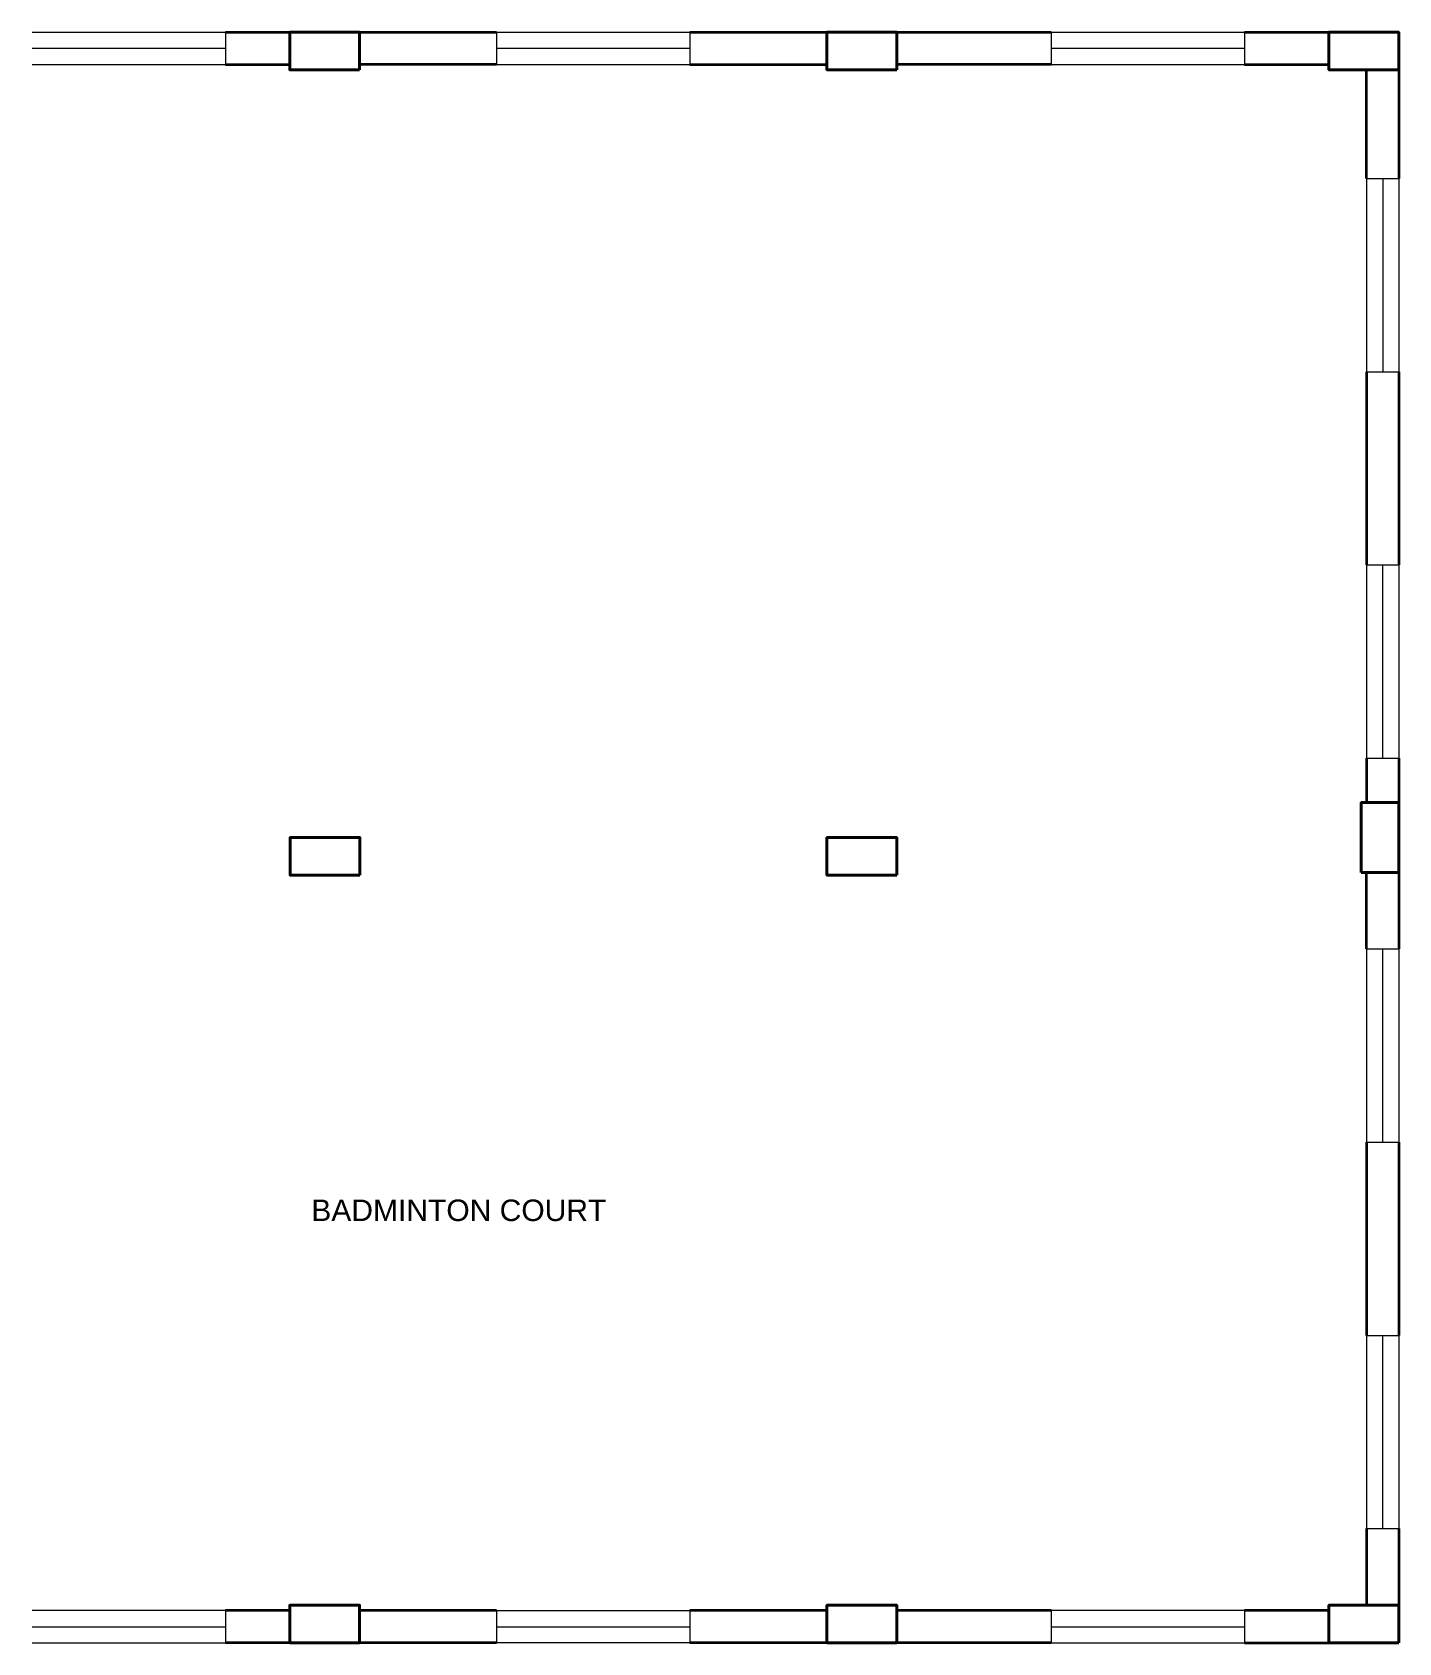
# Model space of a CAD drawing. Header units: millimetres. Extents: x 3079 to 579737, y 1565 to 1161826.
# Drawn here: x 65372 to 78095, y 342233 to 357233 of the extents above; entities that cross this region are included whole.
import ezdxf

# ---------------------------------------------------------------- set-up
doc = ezdxf.new("R2010")
doc.units = ezdxf.units.MM
for name, color, linetype, lineweight in [('1', 7, 'Continuous', 35), ('A_COL', 250, 'Continuous', 40), ('IG-Area', 250, 'Continuous', 30), ('SILL', 251, 'Continuous', 18), ('WINDOW', 252, 'Continuous', 15)]:
    doc.layers.add(name, color=color, linetype=linetype, lineweight=lineweight)
doc.styles.get("Standard").update_dxf_attribs({"font": 'arial.ttf'})

msp = doc.modelspace()

# ---------------------------------------------------------------- texts
at = {"layer": 'IG-Area', "insert": (67970, 346361), "char_height": 200, "attachment_point": 1}
msp.add_mtext_dynamic_manual_height_columns('BADMINTON COURT', width=38356.19, gutter_width=12.5, heights=[0], dxfattribs=at)

# ---------------------------------------------------------------- linework, layer by layer
at = {"layer": '1'}
for p, q in [((67172, 357233), (69695, 357233)), ((71495, 357233), (74857, 357233)), ((76657, 357233), (78095, 357233)), ((78095, 357233), (78095, 355871)), ((78095, 357233), (78095, 355871)), ((67172, 356933), (67770, 356933)), ((69695, 356933), (68420, 356933)), ((71495, 356933), (72770, 356933)), ((74857, 356933), (73420, 356933)), ((76657, 356933), (77445, 356933)), ((77795, 355871), (77795, 356883)), ((77795, 354071), (77795, 352271)), ((78095, 354071), (78095, 352271)), ((78095, 354071), (78095, 352271)), ((77795, 350471), (77795, 350058)), ((78095, 350471), (78095, 348696)), ((78095, 350471), (78095, 348696)), ((77795, 348696), (77795, 349408)), ((77795, 346896), (77795, 345096)), ((78095, 346896), (78095, 345096)), ((78095, 346896), (78095, 345096)), ((77795, 343296), (77795, 342583)), ((78095, 343296), (78095, 342233)), ((78095, 343296), (78095, 342233)), ((67770, 342533), (67172, 342533)), ((69695, 342533), (68420, 342533)), ((72770, 342533), (71495, 342533)), ((74857, 342533), (73420, 342533)), ((77445, 342533), (76657, 342533)), ((69695, 342233), (67172, 342233)), ((68420, 342233), (67770, 342233)), ((74857, 342233), (71495, 342233)), ((73420, 342233), (72770, 342233)), ((76657, 342233), (77445, 342233)), ((78095, 342233), (77445, 342233))]:
    msp.add_line(p, q, dxfattribs=at)
at = {"layer": 'A_COL'}
for points in [[(68420, 356883), (68420, 357233), (67770, 357233), (67770, 356883)], [(73420, 356883), (73420, 357233), (72770, 357233), (72770, 356883)], [(78095, 356883), (78095, 357233), (77445, 357233), (77445, 356883)], [(77745, 349408), (78095, 349408), (78095, 350058), (77745, 350058)], [(68422, 349383), (68422, 349733), (67772, 349733), (67772, 349383)], [(73420, 349383), (73420, 349733), (72770, 349733), (72770, 349383)], [(68420, 342233), (68420, 342583), (67770, 342583), (67770, 342233)], [(73420, 342233), (73420, 342583), (72770, 342583), (72770, 342233)], [(78095, 342233), (78095, 342583), (77445, 342583), (77445, 342233)]]:
    msp.add_lwpolyline(points, close=True, dxfattribs=at)
at = {"layer": 'SILL'}
for p, q in [((65372, 357233), (67172, 357233)), ((69695, 357233), (71495, 357233)), ((74857, 357233), (76657, 357233)), ((65372, 356933), (67172, 356933)), ((69695, 356933), (71495, 356933)), ((74857, 356933), (76657, 356933)), ((77795, 355871), (77795, 354071)), ((78095, 355871), (78095, 354071)), ((77795, 352271), (77795, 350471)), ((78095, 352271), (78095, 350471)), ((77795, 348696), (77795, 346896)), ((78095, 348696), (78095, 346896)), ((77795, 345096), (77795, 343296)), ((78095, 345096), (78095, 343296)), ((67172, 342533), (65372, 342533)), ((69695, 342533), (71495, 342533)), ((76657, 342533), (74857, 342533)), ((65372, 342233), (67172, 342233)), ((71495, 342233), (69695, 342233)), ((74857, 342233), (76657, 342233))]:
    msp.add_line(p, q, dxfattribs=at)
at = {"layer": 'WINDOW'}
for p, q in [((67172, 357233), (67172, 356933)), ((69695, 357233), (69695, 356933)), ((71495, 357233), (71495, 356933)), ((74857, 357233), (74857, 356933)), ((76657, 357233), (76657, 356933)), ((65372, 357083), (67172, 357083)), ((69695, 357083), (71495, 357083)), ((74857, 357083), (76657, 357083)), ((77795, 355871), (78095, 355871)), ((77945, 355871), (77945, 354071)), ((77795, 354071), (78095, 354071)), ((77795, 352271), (78095, 352271)), ((77945, 350471), (77945, 352271)), ((77795, 350471), (78095, 350471)), ((77795, 348696), (78095, 348696)), ((77945, 346896), (77945, 348696)), ((77795, 346896), (78095, 346896)), ((77795, 345096), (78095, 345096)), ((77945, 343296), (77945, 345096)), ((77795, 343296), (78095, 343296)), ((67172, 342533), (67172, 342233)), ((69695, 342533), (69695, 342233)), ((71495, 342533), (71495, 342233)), ((74857, 342533), (74857, 342233)), ((76657, 342533), (76657, 342233)), ((65372, 342383), (67172, 342383)), ((69695, 342383), (71495, 342383)), ((74857, 342383), (76657, 342383))]:
    msp.add_line(p, q, dxfattribs=at)

msp.set_redraw_order([(e.dxf.handle, doc.entitydb.next_handle()) for e in msp.query("TEXT MTEXT ATTDEF DIMENSION ARC_DIMENSION")])  # texts and dimensions are drawn at this point

doc.saveas('drawing.dxf')
